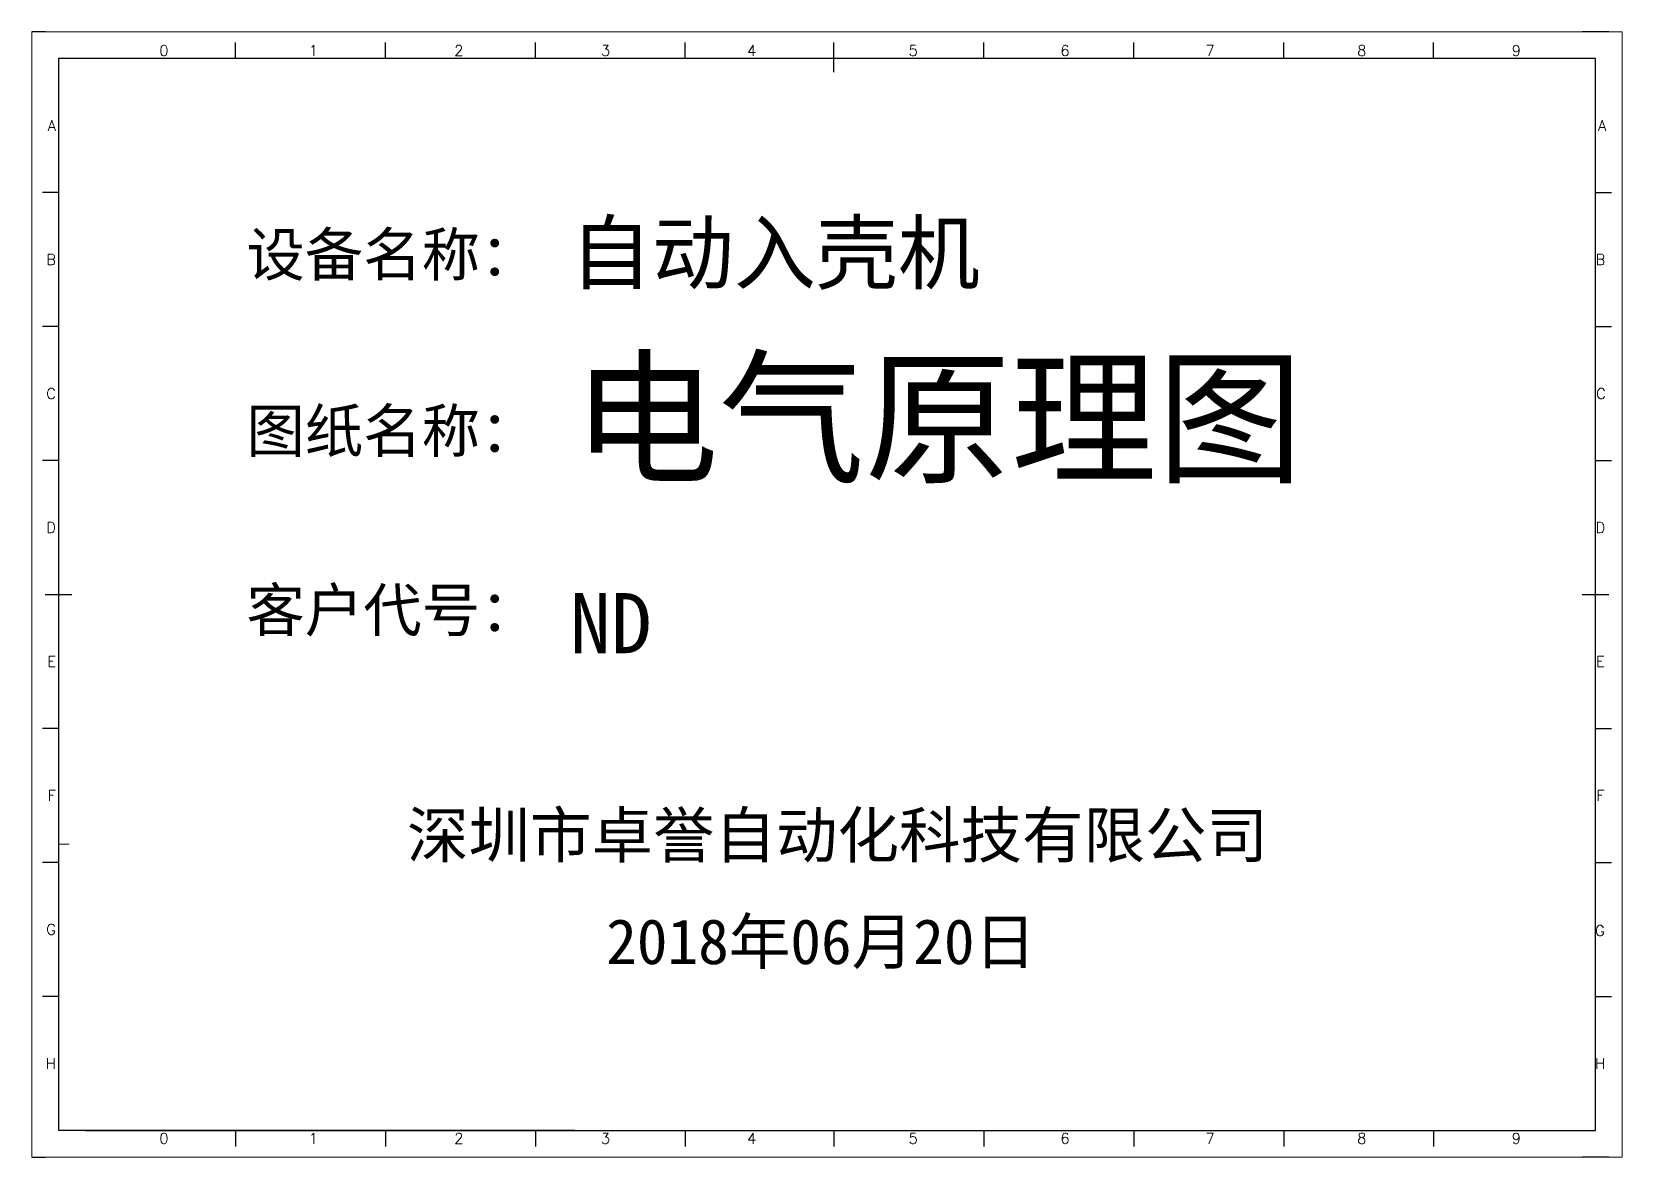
# Model space of a CAD drawing. Header units: millimetres. Extents: x 336 to 12810, y -1577 to 4105.
# Drawn here: x 6105 to 6402, y -58.4 to 151.6 of the extents above; entities that cross this region are included whole.
import ezdxf
from ezdxf.enums import TextEntityAlignment as Align

# ---------------------------------------------------------------- set-up
doc = ezdxf.new("R2010")
doc.units = ezdxf.units.MM
doc.layers.add('AE_BOR', color=1, linetype='Continuous')
doc.layers.add('电气图内容', color=7, linetype='Continuous')
doc.styles.get("Standard").update_dxf_attribs({"font": ''})
doc.styles.add('WD', font='romans.shx', dxfattribs={"width": 0.8, "bigfont": 'gbcbig.shx'})
doc.styles.get('Standard').set_extended_font_data('SimSun')

msp = doc.modelspace()

# ---------------------------------------------------------------- texts
at = {"color": 3, "lineweight": 211, "insert": (6205.985, 89.564), "char_height": 20, "width": 172.31911, "attachment_point": 1}
msp.add_mtext('{\\C256;电气原理图}', dxfattribs=at)
at = {"layer": 'AE_BOR', "style": 'WD'}
for s, p in [('0', (6129.654, 147.139)), ('1', (6157.58, 147.139)), ('2', (6184.729, 147.139)), ('3', (6212.129, 147.139)), ('4', (6239.43, 147.139)), ('5', (6269.579, 147.139)), ('6', (6297.924, 147.139)), ('7', (6325.022, 147.139)), ('8', (6353.352, 147.139)), ('9', (6382.216, 147.139)), ('0', (6129.654, -55.861)), ('1', (6157.58, -55.861)), ('2', (6184.729, -55.861)), ('3', (6212.129, -55.861)), ('4', (6239.43, -55.861)), ('5', (6269.579, -55.861)), ('6', (6297.924, -55.861)), ('7', (6325.022, -55.861)), ('8', (6353.352, -55.861)), ('9', (6382.216, -55.861))]:
    msp.add_text(s, height=2, dxfattribs=at).set_placement(p, align=Align.CENTER)
for s, p in [('A', (6109.488, 134.139)), ('A', (6399.011, 134.139)), ('B', (6109.488, 109.139)), ('B', (6398.821, 109.139)), ('C', (6109.488, 84.139)), ('C', (6398.916, 84.139)), ('D', (6109.488, 59.139)), ('D', (6398.821, 59.139)), ('E', (6109.488, 34.139)), ('E', (6398.726, 34.139)), ('F', (6109.488, 9.139)), ('F', (6398.726, 9.139)), ('F', (6398.726, 9.139)), ('G', (6109.488, -15.861)), ('G', (6398.726, -16.08)), ('H', (6109.488, -40.861)), ('H', (6398.821, -40.861))]:
    msp.add_text(s, height=2, dxfattribs=at).set_placement(p, align=Align.MIDDLE_RIGHT)
at = {"layer": '电气图内容', "color": 7, "insert": (6205.472, 116.027), "char_height": 11.2266, "width": 180.87419, "attachment_point": 1}
msp.add_mtext('自动入壳机', dxfattribs=at)
at = {"layer": '电气图内容', "color": 7, "attachment_point": 1}
for s, insert, char_height in [('设备名称：', (6145.054, 114.097), 8), ('图纸名称：', (6145.054, 81.188), 8), ('客户代号：', (6145.054, 47.731), 8), ('ND', (6205.472, 46.903), 11.2266), ('{\\C256;深圳市卓誉自动化科技有限公司}', (6175.055, 5.949), 8.41995), ('{\\fKaiTi_GB2312|b0|i0|c134|p49;\\C256;2018\\fSimSun|b0|i0|c134|p2;年\\fKaiTi_GB2312|b0|i0|c134|p49;06\\fSimSun|b0|i0|c134|p2;月\\fKaiTi_GB2312|b0|i0|c134|p49;20\\fSimSun|b0|i0|c134|p2;日}', (6212.243, -13.913), 8.41995)]:
    msp.add_mtext(s, dxfattribs=dict(at, insert=insert, char_height=char_height))

# ---------------------------------------------------------------- linework, layer by layer
for p, q in [((6109.987, 146.639), (6109.987, -53.361)), ((6396.988, 146.639), (6109.987, 146.639)), ((6396.988, -53.361), (6396.988, 146.639)), ((6115.018, -53.361), (6394.518, -53.361)), ((6235.784, -53.361), (6295.734, -53.361)), ((6295.734, -53.361), (6364.52, -53.361))]:
    msp.add_line(p, q)
at = {"lineweight": 9, "ltscale": 0.1}
for p, q in [((6109.987, 0.067), (6111.987, 0.067)), ((6206.322, -53.361), (6235.784, -53.361)), ((6234.427, -53.361), (6234.427, -53.361)), ((6234.427, -53.361), (6234.427, -53.361)), ((6234.427, -53.361), (6234.427, -53.361)), ((6234.427, -53.361), (6234.427, -53.361))]:
    msp.add_line(p, q, dxfattribs=at)
at = {"color": 0, "ltscale": 2}
for p, q in [((6396.988, -53.361), (6396.988, -31.915)), ((6206.322, -53.361), (6109.987, -53.361)), ((6364.52, -53.361), (6396.988, -53.361)), ((6364.52, -53.361), (6394.518, -53.361))]:
    msp.add_line(p, q, dxfattribs=at)
at = {"layer": 'AE_BOR', "color": 1, "lineweight": 15}
for p, q in [((6104.984, -58.361), (6104.984, 151.639)), ((6104.984, 151.639), (6401.984, 151.639)), ((6401.984, 151.639), (6401.984, -58.361)), ((6401.984, -58.361), (6104.984, -58.361))]:
    msp.add_line(p, q, dxfattribs=at)
at = {"layer": 'AE_BOR', "lineweight": 30}
for p, q in [((6107.518, 151.639), (6104.984, 151.639)), ((6399.518, 151.639), (6394.518, 151.639)), ((6104.984, -58.361), (6107.518, -58.361)), ((6399.518, -58.361), (6394.518, -58.361))]:
    msp.add_line(p, q, dxfattribs=at)
at = {"layer": 'AE_BOR'}
for p, q in [((6143.018, 146.639), (6143.018, 149.639)), ((6171.018, 146.639), (6171.018, 149.639)), ((6199.018, 146.639), (6199.018, 149.639)), ((6227.018, 146.639), (6227.018, 149.639)), ((6254.768, 146.639), (6254.768, 149.639)), ((6282.768, 146.639), (6282.768, 149.639)), ((6310.768, 146.639), (6310.768, 149.639)), ((6338.768, 146.639), (6338.768, 149.639)), ((6366.768, 146.639), (6366.768, 149.639)), ((6109.987, 121.639), (6106.988, 121.639)), ((6396.988, 121.639), (6399.988, 121.639)), ((6109.987, 96.639), (6106.988, 96.639)), ((6396.988, 96.639), (6399.988, 96.639)), ((6109.987, 71.639), (6106.988, 71.639)), ((6396.988, 71.639), (6399.988, 71.639)), ((6109.987, 21.639), (6106.988, 21.639)), ((6396.988, 21.639), (6399.988, 21.639)), ((6109.987, -3.361), (6106.988, -3.361)), ((6396.988, -3.361), (6399.988, -3.361)), ((6109.987, -28.361), (6106.988, -28.361)), ((6396.988, -28.361), (6399.988, -28.361)), ((6143.018, -53.361), (6143.018, -56.361)), ((6171.018, -53.361), (6171.018, -56.361)), ((6199.018, -53.361), (6199.018, -56.361)), ((6227.018, -53.361), (6227.018, -56.361)), ((6254.768, -53.361), (6254.768, -56.361)), ((6282.768, -53.361), (6282.768, -56.361)), ((6310.768, -53.361), (6310.768, -56.361)), ((6338.768, -53.361), (6338.768, -56.361)), ((6366.768, -53.361), (6366.768, -56.361))]:
    msp.add_line(p, q, dxfattribs=at)
at = {"layer": 'AE_BOR', "color": 2, "lineweight": 30}
for p, q in [((6254.768, 144.139), (6254.768, 149.139)), ((6107.488, 46.639), (6112.488, 46.639)), ((6394.488, 46.639), (6399.488, 46.639)), ((6254.768, -53.361), (6254.768, -55.861))]:
    msp.add_line(p, q, dxfattribs=at)

msp.set_redraw_order([(e.dxf.handle, doc.entitydb.next_handle()) for e in msp.query("TEXT MTEXT ATTDEF DIMENSION ARC_DIMENSION")])  # texts and dimensions are drawn at this point

doc.saveas('drawing.dxf')
